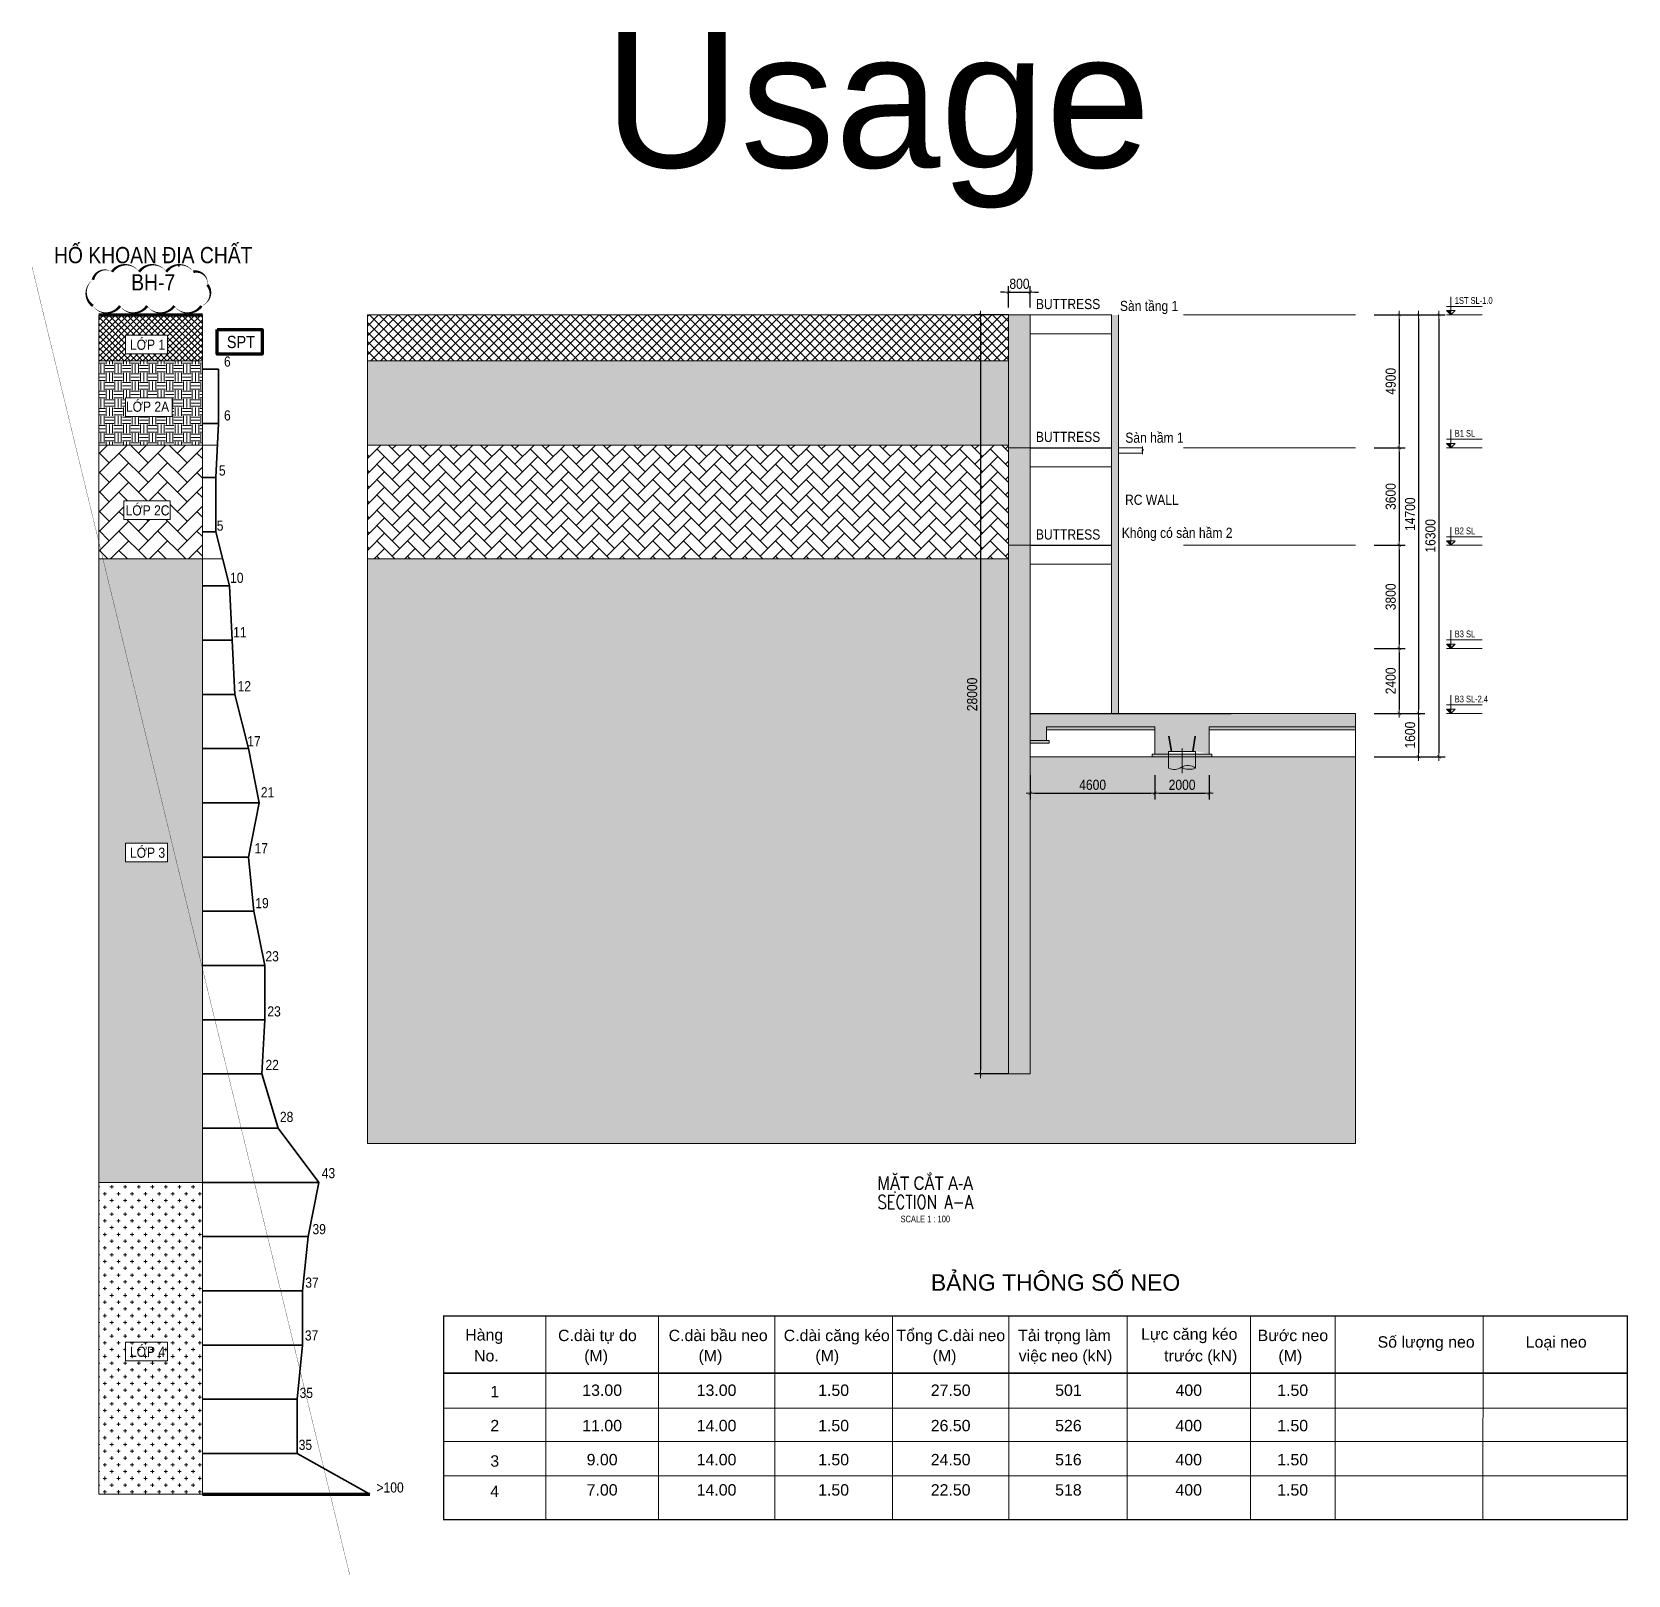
# Model space of a CAD drawing. Header units: millimetres. Extents: x -383953 to 676589, y -101685 to 196247.
# Drawn here: x -118695 to -59804, y 54135 to 111058 of the extents above; entities that cross this region are included whole.
import ezdxf
from ezdxf.enums import TextEntityAlignment as Align

# ---------------------------------------------------------------- set-up
doc = ezdxf.new("R2010")
doc.units = ezdxf.units.MM
doc.linetypes.add('CENTER2', pattern=[1.125, 0.75, -0.125, 0.125, -0.125])
doc.linetypes.add('HIDDEN', pattern=[9.525, 6.35, -3.175])
doc.layers.get('0').update_dxf_attribs({"lineweight": 20})
doc.layers.get('Defpoints').update_dxf_attribs({"color": 151, "lineweight": 9})
for name, color, linetype, lineweight in [('KC-TRUC', 5, 'CENTER2', 18), ('NDC_S_ANNO', 7, 'Continuous', 20), ('NDC_S_CONTINUOUS', 3, 'Continuous', 20), ('NDC_S_DIM', 1, 'Continuous', 15), ('NDC_S_ENG TEXT', 2, 'Continuous', 20), ('NDC_S_ENG TITLE', 3, 'Continuous', 20), ('NDC_S_FOUNDATION NAME', 7, 'Continuous', 20), ('NDC_S_HATCH MATERIAL', 8, 'Continuous', 13), ('NDC_S_LEVEL TEXT', 7, 'Continuous', 20), ('NDC_S_REBAR', 4, 'Continuous', 35), ('NDC_S_SLAB', 2, 'Continuous', 20), ('NDC_S_TEXT SYMBOL', 7, 'Continuous', 20), ('NDC_S_VN TEXT', 7, 'Continuous', 20), ('NDC_S_VN TITLE', 6, 'Continuous', 35)]:
    doc.layers.add(name, color=color, linetype=linetype, lineweight=lineweight)
doc.layers.add('X-SEC-2$0$A-CON', color=2, linetype='Continuous')
doc.layers.add('건축', color=8, linetype='Continuous')
doc.styles.add('ARIAL', font='arial.ttf', dxfattribs={"width": 0.8})
doc.styles.add('NDC_ANNO', font='', dxfattribs={"width": 0.8})
doc.styles.add('NDC_ARIAL', font='arial.ttf', dxfattribs={"width": 0.85})
doc.styles.add('NDC_EN TXT', font='romans.shx', dxfattribs={"width": 0.8})
doc.styles.add('NDC_VIE TXT', font='arial.ttf', dxfattribs={"width": 0.8})
doc.styles.get('NDC_ANNO').set_extended_font_data('Dotum')
doc.dimstyles.new('NDC_1-150', dxfattribs={"dimscale": 150, "dimtxt": 2.5, "dimasz": 1, "dimexe": 1.5, "dimexo": 0, "dimgap": 0.8, "dimtad": 1, "dimdec": 0, "dimdsep": 46, "dimtxsty": 'NDC_ARIAL', "dimblk": 'DIMMARK', "dimcen": 49999.938995, "dimdle": 1.5, "dimclrd": 1, "dimclre": 1, "dimclrt": 3, "dimadec": 0, "dimazin": 0, "dimtfac": 1, "dimtdec": 0, "dimtix": 1, "dimtmove": 2, "dimatfit": 3, "dimfxl": 1, "dimarcsym": 0})

msp = doc.modelspace()

# ---------------------------------------------------------------- texts
at = {"color": 4, "style": 'ARIAL'}
for s, height, p in [('Usage', 5000, (-97602, 106058.3)), ('BẢNG THÔNG SỐ NEO', 604.662, (-85527.2, 64624.8))]:
    msp.add_text(s, height=height, dxfattribs=at).set_placement(p)
at = {"color": 3, "style": 'ARIAL'}
for s, height, p in [('Hàng', 419.9, (-102708.7, 62787.7)), ('C.dài tự do', 419.904, (-99282.8, 62765.9)), ('C.dài bầu neo', 419.904, (-95202.3, 62765.9)), ('C.dài căng kéo', 419.904, (-90956.7, 62765.9)), ('Tổng C.dài neo', 419.904, (-86797.9, 62765.9)), ('Tải trọng làm', 419.904, (-82311.1, 62765.9)), ('Bước neo', 419.9, (-73473.4, 62765.9)), ('  No.', 419.9, (-102708.7, 62014.9)), ('  (M)', 419.9, (-98644, 62014.9)), ('  (M)', 419.9, (-94425.8, 62014.9)), ('  (M)', 419.9, (-90116.5, 62014.9)), ('  (M)', 419.9, (-85788.7, 62014.9)), (' việc neo (kN)', 419.904, (-82450.3, 62014.9)), (' trước (kN)', 419.904, (-77083.8, 62015)), ('  (M)', 419.9, (-73031.4, 62014.9)), ('Số lượng neo', 419.904, (-69045.7, 62523.9)), ('Loại neo', 419.9, (-63581.6, 62523.9))]:
    msp.add_text(s, height=height, dxfattribs=at).set_placement(p)
for s, height, p in [('Lực căng kéo', 419.904, (-75994.3, 63023.1)), ('1', 419.9, (-101618.6, 60904.4)), ('13.00', 419.9, (-97655.7, 60954.7)), ('13.00', 419.9, (-93434.5, 60954.7)), ('1.50', 419.9, (-89115.8, 60954.6)), ('27.50', 419.9, (-84797, 60954.6)), ('501', 419.9, (-80451.8, 60954.6)), ('400', 419.9, (-76013, 60954.6)), ('1.50', 419.9, (-72178.6, 60954.6)), ('2', 419.9, (-101618.6, 59648.7)), ('11.00', 419.9, (-97657.3, 59648.8)), ('14.00', 419.9, (-93436.1, 59648.8)), ('1.50', 419.9, (-89117.4, 59648.7)), ('26.50', 419.9, (-84798.7, 59648.7)), ('526', 419.9, (-80453.4, 59648.7)), ('400', 419.9, (-76014.6, 59648.7)), ('1.50', 419.9, (-72180.3, 59648.7)), ('3', 419.9, (-101620.2, 58342.8)), ('9.00', 419.9, (-97657.3, 58393.1)), ('14.00', 419.9, (-93436.1, 58393.1)), ('1.50', 419.9, (-89117.4, 58393)), ('24.50', 419.9, (-84798.6, 58393)), ('516', 419.9, (-80453.4, 58393)), ('400', 419.9, (-76014.6, 58393)), ('1.50', 419.9, (-72180.3, 58393)), ('4', 419.9, (-101620.2, 57226.9)), ('7.00', 419.9, (-97657.3, 57277.2)), ('14.00', 419.9, (-93436.1, 57277.2)), ('1.50', 419.9, (-89117.4, 57277.1)), ('22.50', 419.9, (-84798.6, 57277.1)), ('518', 419.9, (-80453.4, 57277.1)), ('400', 419.9, (-76014.6, 57277.1)), ('1.50', 419.9, (-72180.3, 57277.1))]:
    msp.add_text(s, height=height, dxfattribs=at).set_placement(p, align=Align.MIDDLE_CENTER)
at = {"layer": 'NDC_S_FOUNDATION NAME', "style": 'NDC_ARIAL', "width": 0.85}
msp.add_text('SPT', height=450, dxfattribs=at).set_placement((-110983.5, 99622.2), align=Align.MIDDLE)
at = {"layer": 'NDC_S_LEVEL TEXT', "style": 'NDC_ARIAL', "width": 0.85}
for s, p in [('6', (-111484.3, 98900.8)), ('6', (-111484.3, 96913.7)), ('5', (-111673.2, 94878.6)), ('5', (-111752.3, 92844.2)), ('10', (-111137, 90921.3)), ('11', (-111024.3, 88914.7)), ('12', (-110858.1, 86926.5)), ('17', (-110500.4, 84895.1)), ('21', (-110001.3, 83013.3)), ('17', (-110233.4, 80946.7)), ('19', (-110205.4, 78922.2)), ('23', (-109832.8, 76961.1)), ('23', (-109760.6, 74928.7)), ('22', (-109830.3, 72955.8)), ('28', (-109297.8, 71037.6)), ('43', (-107755.2, 68963.1)), ('39', (-108096.5, 66894.6)), ('37', (-108361.6, 64922.8)), ('37', (-108377.8, 62975.7)), ('35', (-108571.9, 60855.5)), ('35', (-108605.2, 58939.9)), ('>100', (-105479.5, 57366.2))]:
    msp.add_text(s, height=375, dxfattribs=at).set_placement(p, align=Align.MIDDLE)
at = {"layer": 'NDC_S_VN TEXT', "style": 'NDC_ARIAL', "width": 0.85}
for s, p in [('BUTTRESS', (-81653.4, 101021.2)), ('Sàn tầng 1', (-78553.4, 100951.2, 0)), ('BUTTRESS', (-81653.4, 96121.2, 0)), ('Sàn hầm 1', (-78353.4, 96091.2, 0)), ('RC WALL', (-78363.4, 93801.2)), ('BUTTRESS', (-81653.4, 92521.2)), ('Không có sàn hầm 2', (-78483.4, 92581.2, 0))]:
    msp.add_text(s, height=375, dxfattribs=at).set_placement(p, align=Align.MIDDLE_LEFT)
at = {"layer": 'NDC_S_VN TITLE', "style": 'NDC_ARIAL', "width": 0.85}
for s, height, p in [('HỐ KHOAN ĐỊA CHẤT', 600, (-114220.8, 102850.5)), ('BH-7', 600, (-114220.8, 101821.3)), ('LỚP 1', 375, (-114429.9, 99565.4)), ('LỚP 2A', 375, (-114429.9, 97280.2)), ('LỚP 2C', 375, (-114429.9, 93456)), ('LỚP 3', 375, (-114429.9, 80827.3)), ('LỚP 4', 375, (-114429.9, 62418.8))]:
    msp.add_text(s, height=height, dxfattribs=at).set_placement(p, align=Align.MIDDLE)

# ---------------------------------------------------------------- blocks, each defined once
blk = doc.blocks.new('DIMMARK')
at = {"layer": 'NDC_S_DIM', "color": 1}
blk.add_line((-1.5, 0), (1, 0), dxfattribs=at)
at = {"layer": 'NDC_S_DIM', "color": 2, "const_width": 0.1}
blk.add_lwpolyline([(-0.42, -0.42), (0.42, 0.42)], dxfattribs=at)
blk = doc.blocks.new('*D710')
at = {"layer": 'Defpoints', "color": 0, "transparency": 16777216}
for p in [(-69167, 95720), (-69167, 92120), (-68249, 92120, 0)]:
    blk.add_point(p, dxfattribs=at)
at = {"layer": 'NDC_S_CONTINUOUS', "color": 1, "lineweight": -2, "transparency": 16777216}
for p, q in [((-69167, 95720, 0), (-68024, 95720, 0)), ((-68249, 95570, 0), (-68249, 92270, 0)), ((-69167, 92120, 0), (-68024, 92120, 0))]:
    blk.add_line(p, q, dxfattribs=at)
at = {"layer": 'NDC_S_CONTINUOUS', "color": 1, "lineweight": -2, "transparency": 16777216, "xscale": 150, "yscale": 150, "zscale": 150}
for p, rotation in [((-68249, 95720, 0), 90), ((-68249, 92120, 0), 270)]:
    blk.add_blockref('DIMMARK', p, dxfattribs=dict(at, rotation=rotation))
at = {"layer": 'NDC_S_CONTINUOUS', "color": 3, "transparency": 16777216, "insert": (-68561, 93920, 0), "char_height": 375, "attachment_point": 5, "rotation": 90, "style": 'NDC_ARIAL'}
blk.add_mtext('3600', dxfattribs=at)
blk = doc.blocks.new('*D711')
at = {"layer": 'Defpoints', "color": 0, "transparency": 16777216}
for p in [(-69167, 92120), (-69167, 88320), (-68249, 88320, 0)]:
    blk.add_point(p, dxfattribs=at)
at = {"layer": 'NDC_S_CONTINUOUS', "color": 1, "lineweight": -2, "transparency": 16777216}
for p, q in [((-69167, 92120, 0), (-68024, 92120, 0)), ((-68249, 91970, 0), (-68249, 88470, 0)), ((-69167, 88320, 0), (-68024, 88320, 0))]:
    blk.add_line(p, q, dxfattribs=at)
at = {"layer": 'NDC_S_CONTINUOUS', "color": 1, "lineweight": -2, "transparency": 16777216, "xscale": 150, "yscale": 150, "zscale": 150}
for p, rotation in [((-68249, 92120, 0), 90), ((-68249, 88320, 0), 270)]:
    blk.add_blockref('DIMMARK', p, dxfattribs=dict(at, rotation=rotation))
at = {"layer": 'NDC_S_CONTINUOUS', "color": 3, "transparency": 16777216, "insert": (-68561, 90220, 0), "char_height": 375, "attachment_point": 5, "rotation": 90, "style": 'NDC_ARIAL'}
blk.add_mtext('3800', dxfattribs=at)
blk = doc.blocks.new('kata_block_CT')
at = {"layer": 'NDC_S_ANNO'}
blk.add_hatch(color=3, dxfattribs=at).paths.add_polyline_path([(0, 1.6), (-1.61, 1.6), (0, 0)])
at = {"layer": 'NDC_S_ANNO', "ltscale": 50}
h = blk.add_hatch(dxfattribs=at)
h.set_pattern_fill('ANSI31', color=256, scale=1.406, style=0)
h.paths.add_polyline_path([(0, 1.6), (0, 0), (1.61, 1.6)])
for p, q in [((11.56, 0), (-1.64, 0)), ((-1.59, 3.14), (11.47, 3.14))]:
    blk.add_line(p, q, dxfattribs=at)
for points in [[(0, 6.69), (0, 0)], [(0, 0), (-1.61, 1.6), (0, 1.6)], [(0, 0), (1.61, 1.6), (0, 1.6)]]:
    blk.add_lwpolyline(points, dxfattribs=at)
at = {"layer": 'NDC_S_ANNO', "color": 8, "ltscale": 50}
blk.add_lwpolyline([(0, 0), (-1.61, 1.6), (0, 1.6)], dxfattribs=at)
at = {"layer": 'NDC_S_TEXT SYMBOL', "color": 3, "style": 'NDC_ANNO', "width": 0.8}
blk.add_attdef('CT', (1.41, 4.07), '', height=2.5, dxfattribs=at)
blk = doc.blocks.new('Drawing name_symbol')
at = {"layer": 'NDC_S_ENG TITLE', "style": 'NDC_EN TXT', "width": 0.8}
blk.add_attdef('SECTDET1', text='', height=5, dxfattribs=at).set_placement((0, 1.01), align=Align.CENTER)
at = {"layer": 'NDC_S_TEXT SYMBOL', "lineweight": 25, "style": 'NDC_ANNO', "width": 0.8}
blk.add_attdef('SSCALE', text='', height=2.5, dxfattribs=at).set_placement((0, -4), align=Align.CENTER)
at = {"layer": 'NDC_S_VN TITLE', "style": 'NDC_VIE TXT', "width": 0.8}
blk.add_attdef('SECTDET2', text='', height=5, dxfattribs=at).set_placement((0, 7.97), align=Align.CENTER)
blk = doc.blocks.new('*D712')
at = {"layer": 'Defpoints', "color": 0, "transparency": 16777216}
for p in [(-69167, 100620), (-69167, 95720), (-68249, 95720)]:
    blk.add_point(p, dxfattribs=at)
at = {"layer": 'NDC_S_CONTINUOUS', "color": 1, "lineweight": -2, "transparency": 16777216}
for p, q in [((-69167, 100620), (-68024, 100620)), ((-68249, 100470), (-68249, 95870)), ((-69167, 95720), (-68024, 95720))]:
    blk.add_line(p, q, dxfattribs=at)
at = {"layer": 'NDC_S_CONTINUOUS', "color": 1, "lineweight": -2, "transparency": 16777216, "xscale": 150, "yscale": 150, "zscale": 150}
for p, rotation in [((-68249, 100620), 90), ((-68249, 95720), 270)]:
    blk.add_blockref('DIMMARK', p, dxfattribs=dict(at, rotation=rotation))
at = {"layer": 'NDC_S_CONTINUOUS', "color": 3, "transparency": 16777216, "insert": (-68561, 98170), "char_height": 375, "attachment_point": 5, "rotation": 90, "style": 'NDC_ARIAL'}
blk.add_mtext('4900', dxfattribs=at)
blk = doc.blocks.new('*D713')
at = {"layer": 'Defpoints', "color": 0, "transparency": 16777216}
for p in [(-69167, 100620), (-69167, 85920), (-67533, 85920)]:
    blk.add_point(p, dxfattribs=at)
at = {"layer": 'NDC_S_CONTINUOUS', "color": 1, "lineweight": -2, "transparency": 16777216}
for p, q in [((-69167, 100620), (-67308, 100620)), ((-67533, 100470), (-67533, 86070)), ((-69167, 85920), (-67308, 85920))]:
    blk.add_line(p, q, dxfattribs=at)
at = {"layer": 'NDC_S_CONTINUOUS', "color": 1, "lineweight": -2, "transparency": 16777216, "xscale": 150, "yscale": 150, "zscale": 150}
for p, rotation in [((-67533, 100620), 90), ((-67533, 85920), 270)]:
    blk.add_blockref('DIMMARK', p, dxfattribs=dict(at, rotation=rotation))
at = {"layer": 'NDC_S_CONTINUOUS', "color": 3, "transparency": 16777216, "insert": (-67845, 93270), "char_height": 375, "attachment_point": 5, "rotation": 90, "style": 'NDC_ARIAL'}
blk.add_mtext('14700', dxfattribs=at)
blk = doc.blocks.new('*D728')
at = {"layer": 'Defpoints', "color": 0, "transparency": 16777216}
for p in [(-82659, 100620), (-83692, 72620), (-82659, 72620)]:
    blk.add_point(p, dxfattribs=at)
at = {"layer": 'NDC_S_CONTINUOUS', "color": 1, "lineweight": -2, "transparency": 16777216}
for p, q in [((-82659, 100620), (-83917, 100620)), ((-83692, 100470), (-83692, 72770)), ((-82659, 72620), (-83917, 72620))]:
    blk.add_line(p, q, dxfattribs=at)
at = {"layer": 'NDC_S_CONTINUOUS', "color": 1, "lineweight": -2, "transparency": 16777216, "xscale": 150, "yscale": 150, "zscale": 150}
for p, rotation in [((-83692, 100620), 90), ((-83692, 72620), 270)]:
    blk.add_blockref('DIMMARK', p, dxfattribs=dict(at, rotation=rotation))
at = {"layer": 'NDC_S_CONTINUOUS', "color": 3, "transparency": 16777216, "insert": (-84004, 86620), "char_height": 375, "attachment_point": 5, "rotation": 90, "style": 'NDC_ARIAL'}
blk.add_mtext('28000', dxfattribs=at)
blk = doc.blocks.new('*D714')
at = {"layer": 'Defpoints', "color": 0, "transparency": 16777216}
for p in [(-81859, 101454), (-82659, 100888), (-81859, 100888)]:
    blk.add_point(p, dxfattribs=at)
at = {"layer": 'NDC_S_CONTINUOUS', "color": 1, "lineweight": -2, "transparency": 16777216}
for p, q in [((-82809, 101454), (-82959, 101454)), ((-82659, 100888), (-82659, 101679)), ((-82659, 101454), (-81859, 101454)), ((-81859, 100888), (-81859, 101679)), ((-81709, 101454), (-81559, 101454))]:
    blk.add_line(p, q, dxfattribs=at)
at = {"layer": 'NDC_S_CONTINUOUS', "color": 1, "lineweight": -2, "transparency": 16777216, "xscale": 150, "yscale": 150, "zscale": 150}
blk.add_blockref('DIMMARK', (-82659, 101454), dxfattribs=at)
at = {"layer": 'NDC_S_CONTINUOUS', "color": 1, "lineweight": -2, "transparency": 16777216, "xscale": 150, "yscale": 150, "zscale": 150, "rotation": 180}
blk.add_blockref('DIMMARK', (-81859, 101454), dxfattribs=at)
at = {"layer": 'NDC_S_CONTINUOUS', "color": 3, "transparency": 16777216, "insert": (-82259, 101765), "char_height": 375, "attachment_point": 5, "style": 'NDC_ARIAL'}
blk.add_mtext('800', dxfattribs=at)
blk = doc.blocks.new('*D729')
at = {"layer": 'Defpoints', "color": 0, "transparency": 16777216}
for p in [(-81859, 83640), (-77259, 83640), (-77259, 82973)]:
    blk.add_point(p, dxfattribs=at)
at = {"layer": 'NDC_S_CONTINUOUS', "color": 1, "lineweight": -2, "transparency": 16777216}
for p, q in [((-81859, 83640), (-81859, 82748)), ((-77259, 83640), (-77259, 82748)), ((-81709, 82973), (-77409, 82973))]:
    blk.add_line(p, q, dxfattribs=at)
at = {"layer": 'NDC_S_CONTINUOUS', "color": 1, "lineweight": -2, "transparency": 16777216, "xscale": 150, "yscale": 150, "zscale": 150, "rotation": 180}
blk.add_blockref('DIMMARK', (-81859, 82973), dxfattribs=at)
at = {"layer": 'NDC_S_CONTINUOUS', "color": 1, "lineweight": -2, "transparency": 16777216, "xscale": 150, "yscale": 150, "zscale": 150}
blk.add_blockref('DIMMARK', (-77259, 82973), dxfattribs=at)
at = {"layer": 'NDC_S_CONTINUOUS', "color": 3, "transparency": 16777216, "insert": (-79559, 83284), "char_height": 375, "attachment_point": 5, "style": 'NDC_ARIAL'}
blk.add_mtext('4600', dxfattribs=at)
blk = doc.blocks.new('*D730')
at = {"layer": 'Defpoints', "color": 0, "transparency": 16777216}
for p in [(-77259, 83640), (-75259, 83640), (-75259, 82973)]:
    blk.add_point(p, dxfattribs=at)
at = {"layer": 'NDC_S_CONTINUOUS', "color": 1, "lineweight": -2, "transparency": 16777216}
for p, q in [((-77259, 83640), (-77259, 82748)), ((-75259, 83640), (-75259, 82748)), ((-77109, 82973), (-75409, 82973))]:
    blk.add_line(p, q, dxfattribs=at)
at = {"layer": 'NDC_S_CONTINUOUS', "color": 1, "lineweight": -2, "transparency": 16777216, "xscale": 150, "yscale": 150, "zscale": 150, "rotation": 180}
blk.add_blockref('DIMMARK', (-77259, 82973), dxfattribs=at)
at = {"layer": 'NDC_S_CONTINUOUS', "color": 1, "lineweight": -2, "transparency": 16777216, "xscale": 150, "yscale": 150, "zscale": 150}
blk.add_blockref('DIMMARK', (-75259, 82973), dxfattribs=at)
at = {"layer": 'NDC_S_CONTINUOUS', "color": 3, "transparency": 16777216, "insert": (-76259, 83284), "char_height": 375, "attachment_point": 5, "style": 'NDC_ARIAL'}
blk.add_mtext('2000', dxfattribs=at)
blk = doc.blocks.new('*D715')
at = {"layer": 'Defpoints', "color": 0, "transparency": 16777216}
for p in [(-69167, 100620), (-69167, 84320), (-66783, 84320)]:
    blk.add_point(p, dxfattribs=at)
at = {"layer": 'NDC_S_CONTINUOUS', "color": 1, "lineweight": -2, "transparency": 16777216}
for p, q in [((-69167, 100620), (-66558, 100620)), ((-66783, 100470), (-66783, 84470)), ((-69167, 84320), (-66558, 84320))]:
    blk.add_line(p, q, dxfattribs=at)
at = {"layer": 'NDC_S_CONTINUOUS', "color": 1, "lineweight": -2, "transparency": 16777216, "xscale": 150, "yscale": 150, "zscale": 150}
for p, rotation in [((-66783, 100620), 90), ((-66783, 84320), 270)]:
    blk.add_blockref('DIMMARK', p, dxfattribs=dict(at, rotation=rotation))
at = {"layer": 'NDC_S_CONTINUOUS', "color": 3, "transparency": 16777216, "insert": (-67095, 92470), "char_height": 375, "attachment_point": 5, "rotation": 90, "style": 'NDC_ARIAL'}
blk.add_mtext('16300', dxfattribs=at)
blk = doc.blocks.new('*U321')
at = {"layer": 'KC-TRUC', "ltscale": 0.05}
blk.add_line((0, 264), (0, -1027), dxfattribs=at)
at = {"layer": 'NDC_S_HATCH MATERIAL'}
blk.add_lwpolyline([(700, -766), (700, 99), (-700, 99), (-700, -766)], dxfattribs=at)
for centre, major_axis, start_param, end_param in [((-405, -131), (-495, 495), 1.921341, 2.912184), ((303, -1269), (-454, 454), -1.452433, -0.227584), ((376, 67), (632, 632), 3.446929, 4.297833)]:
    blk.add_ellipse(centre, major_axis=major_axis, ratio=1, start_param=start_param, end_param=end_param, dxfattribs=at)
at = {"layer": 'NDC_S_REBAR', "linetype": 'HIDDEN', "ltscale": 200}
for p, q in [((-682, 889), (-550, 100)), ((550, 100), (682, 889))]:
    blk.add_line(p, q, dxfattribs=at)
blk = doc.blocks.new('*D716')
at = {"layer": 'Defpoints', "color": 0, "transparency": 16777216}
for p in [(-69167, 88320), (-69167, 85920), (-68249, 85920)]:
    blk.add_point(p, dxfattribs=at)
at = {"layer": 'NDC_S_CONTINUOUS', "color": 1, "lineweight": -2, "transparency": 16777216}
for p, q in [((-69167, 88320), (-68024, 88320)), ((-68249, 88170), (-68249, 86070)), ((-69167, 85920), (-68024, 85920))]:
    blk.add_line(p, q, dxfattribs=at)
at = {"layer": 'NDC_S_CONTINUOUS', "color": 1, "lineweight": -2, "transparency": 16777216, "xscale": 150, "yscale": 150, "zscale": 150}
for p, rotation in [((-68249, 88320), 90), ((-68249, 85920), 270)]:
    blk.add_blockref('DIMMARK', p, dxfattribs=dict(at, rotation=rotation))
at = {"layer": 'NDC_S_CONTINUOUS', "color": 3, "transparency": 16777216, "insert": (-68561, 87120), "char_height": 375, "attachment_point": 5, "rotation": 90, "style": 'NDC_ARIAL'}
blk.add_mtext('2400', dxfattribs=at)
blk = doc.blocks.new('*D717')
at = {"layer": 'Defpoints', "color": 0, "transparency": 16777216}
for p in [(-68452, 85920), (-68452, 84320), (-67533, 84320)]:
    blk.add_point(p, dxfattribs=at)
at = {"layer": 'NDC_S_CONTINUOUS', "color": 1, "lineweight": -2, "transparency": 16777216}
for p, q in [((-68452, 85920), (-67308, 85920)), ((-67533, 85770), (-67533, 84470)), ((-68452, 84320), (-67308, 84320))]:
    blk.add_line(p, q, dxfattribs=at)
at = {"layer": 'NDC_S_CONTINUOUS', "color": 1, "lineweight": -2, "transparency": 16777216, "xscale": 150, "yscale": 150, "zscale": 150}
for p, rotation in [((-67533, 85920), 90), ((-67533, 84320), 270)]:
    blk.add_blockref('DIMMARK', p, dxfattribs=dict(at, rotation=rotation))
at = {"layer": 'NDC_S_CONTINUOUS', "color": 3, "transparency": 16777216, "insert": (-67845, 85120), "char_height": 375, "attachment_point": 5, "rotation": 90, "style": 'NDC_ARIAL'}
blk.add_mtext('1600', dxfattribs=at)

# ---------------------------------------------------------------- dimensions: what is measured, and where the dimension line sits
at = {"layer": 'NDC_S_CONTINUOUS', "color": 1}
for base, p1, p2, picture, middle in [((-81859.5, 101453.8), (-82659.5, 100887.8), (-81859.5, 100887.8), '*D714', (-82259.5, 101765.2)), ((-77259.5, 82972.8), (-81859.5, 83640), (-77259.5, 83640), '*D729', (-79559.5, 83284.2)), ((-75259.5, 82972.8), (-77259.5, 83640), (-75259.5, 83640), '*D730', (-76259.5, 83284.2))]:
    dim = msp.add_linear_dim(base=base, p1=p1, p2=p2, dimstyle='NDC_1-150', dxfattribs=at)
    dim.commit()
    dim.dimension.update_dxf_attribs({"geometry": picture, "text_midpoint": middle})
for base, p1, p2, angle, picture, middle in [((-83692.1, 72619.9), (-82659.5, 100619.9), (-82659.5, 72619.9), 90, '*D728', (-84003.6, 86619.9)), ((-68249.3, 95719.9), (-69167.5, 100619.9), (-69167.5, 95719.9), 90, '*D712', (-68560.7, 98169.9)), ((-67533.3, 85919.9), (-69167.5, 100619.9), (-69167.5, 85919.9), 90, '*D713', (-67844.8, 93269.9)), ((-66783.3, 84319.9), (-69167.5, 100619.9), (-69167.5, 84319.9), 90, '*D715', (-67094.9, 92469.9)), ((-68249.3, 92119.9, 0), (-69167.5, 95719.9), (-69167.5, 92119.9), 270, '*D710', (-68560.9, 93919.9, 0)), ((-68249.3, 88319.9, 0), (-69167.5, 92119.9), (-69167.5, 88319.9), 270, '*D711', (-68560.9, 90219.9, 0)), ((-68249.3, 85919.9), (-69167.5, 88319.9), (-69167.5, 85919.9), 90, '*D716', (-68560.7, 87119.9)), ((-67533.3, 84319.9), (-68451.5, 85919.9), (-68451.5, 84319.9), 90, '*D717', (-67844.8, 85119.9))]:
    dim = msp.add_linear_dim(base=base, p1=p1, p2=p2, angle=angle, dimstyle='NDC_1-150', dxfattribs=at)
    dim.commit()
    dim.dimension.update_dxf_attribs({"geometry": picture, "text_midpoint": middle})

# ---------------------------------------------------------------- hatches: boundary and pattern name
at = {"layer": 'NDC_S_HATCH MATERIAL'}
h = msp.add_hatch(dxfattribs=at)
h.set_pattern_fill('ANSI37', color=256, scale=50)
h.set_pattern_definition([(45, (54781.13, 367084.44), (-112.2532, 112.2532), []), (135, (54781.13, 367084.44), (-112.2532, -112.2532), [])])
h.paths.add_polyline_path([(-116230, 100619.9), (-116230, 98919.9), (-112406.3, 98919.9), (-112406.3, 100619.9)])
h.paths.add_polyline_path([(-115244.6, 99873.5), (-113687.8, 99873.5), (-113687.8, 99180.7), (-115244.6, 99180.7)], flags=16)
h.paths.add_polyline_path([(-115197.9, 99208.4), (-113662, 99208.4), (-113662, 99922.5), (-115197.9, 99922.5)], flags=24)
h = msp.add_hatch(dxfattribs=at)
h.set_pattern_fill('ANSI37', color=256, scale=2000)
h.set_pattern_definition([(45, (-51093.7, -832046.42), (-176.776695, 176.776695), []), (135, (-51093.7, -832046.42), (-176.776695, -176.776695), [])])
h.paths.add_polyline_path([(-82659.5, 100619.9), (-106316.2, 100619.9), (-106316.2, 98919.9), (-82659.5, 98919.9)])
h = msp.add_hatch(dxfattribs=at)
h.set_pattern_fill('BT-01', color=256, scale=50, pattern_type=2)
h.set_pattern_definition([(50, (-51093.7, -830946.42), (358.63009, -31.37607), [37.5, -412.5]), (355, (-51093.7, -830946.4), (-69.37567, 376.09607), [30, -330]), (100.4514, (-51063.83, -830949.03), (289.25469, 344.71977), [31.8701, -350.57106]), (46.1842, (-51093.7, -830846.4), (533.62052, -82.7595), [56.25, -618.75]), (96.6356, (-51049.24, -830853.3), (467.33135, 487.05894), [47.80514, -525.8565]), (351.1842, (-51093.7, -830846.4), (467.33097, 487.0593), [45, -495]), (21, (-51043.7, -830871.42), (298.45353, -201.309445), [37.5, -412.5]), (326, (-51043.7, -830871.4), (121.65767, 362.57502), [30, -330]), (71.4514, (-51018.84, -830888.2), (420.11131, 161.26525), [31.8701, -350.57106]), (37.5, (-51093.71, -830946.42), (6.079928, 166.446927), [0, -326, 0, -335, 0, -331.25]), (7.5, (-51093.71, -830946.42), (131.53477, 197.205856), [0, -191, 0, -318.5, 0, -126.25]), (327.5, (-51205.21, -830946.42), (266.911218, -11.277436), [0, -125, 0, -390, 0, -517.5]), (317.5, (-51255.2, -830946.42), (291.593085, 50.05249), [0, -162.5, 0, -259, 0, -367.5]), (45, (-51093.71, -830946.42), (-150.26019, 150.26019), []), (45, (-51093.71, -830885.17), (-150.26019, 150.26019), [])])
h.paths.add_polyline_path([(-82659.5, 72619.9), (-81859.5, 72619.9), (-81859.5, 100619.9), (-82659.5, 100619.9)])
h = msp.add_hatch(dxfattribs=at)
h.set_pattern_fill('BT-01', color=256, scale=50, pattern_type=2)
h.set_pattern_definition([(50, (-547373.37, 17961.2), (358.6301, -31.37607), [37.5, -412.5]), (355, (-547373.37, 17961.2), (-69.37567, 376.09607), [30, -330]), (100.4514, (-547343.5, 17958.6), (289.2547, 344.71977), [31.8701, -350.57106]), (46.1842, (-547373.37, 18061.2), (533.62052, -82.7595), [56.25, -618.75]), (96.6356, (-547328.9, 18054.3), (467.33135, 487.05894), [47.80514, -525.8565]), (351.1842, (-547373.4, 18061.2), (467.331, 487.0593), [45, -495]), (21, (-547323.37, 18036.2), (298.45353, -201.30945), [37.5, -412.5]), (326, (-547323.37, 18036.2), (121.65767, 362.57502), [30, -330]), (71.4514, (-547298.5, 18019.43), (420.11131, 161.26525), [31.8701, -350.57106]), (37.5, (-547373.37, 17961.21), (6.079928, 166.446927), [0, -326, 0, -335, 0, -331.25]), (7.5, (-547373.37, 17961.21), (131.53477, 197.205856), [0, -191, 0, -318.5, 0, -126.25]), (327.5, (-547484.87, 17961.21), (266.911218, -11.277436), [0, -125, 0, -390, 0, -517.5]), (317.5, (-547534.87, 17961.2), (291.59308, 50.05249), [0, -162.5, 0, -259, 0, -367.5]), (45, (-547373.37, 17961.2), (-150.26019, 150.26019), []), (45, (-547373.37, 18022.46), (-150.26019, 150.26019), [])])
h.paths.add_polyline_path([(-78609.5, 92119.9), (-78859.5, 92119.9), (-78859.5, 85919.9), (-78609.5, 85919.9)])
h.paths.add_polyline_path([(-78609.5, 95719.9), (-78859.5, 95719.9), (-78859.5, 92119.9), (-78609.5, 92119.9)])
h.paths.add_polyline_path([(-78609.5, 100619.9), (-78859.5, 100619.9), (-78859.5, 95719.9), (-78609.5, 95719.9)])
h = msp.add_hatch(dxfattribs=at)
h.set_pattern_fill('EARTH', color=256, scale=50, angle=90)
h.set_pattern_definition([(90, (54781.13, 367084.44), (-317.5, 317.5), [317.5, -317.5]), (90, (54662.06, 367084.44), (-317.5, 317.5), [317.5, -317.5]), (90, (54543, 367084.44), (-317.5, 317.5), [317.5, -317.5]), (180, (54503.3, 367124.13), (-317.5, -317.5), [317.5, -317.5]), (180, (54503.3, 367243.2), (-317.5, -317.5), [317.5, -317.5]), (180, (54503.3, 367362.25), (-317.5, -317.5), [317.5, -317.5])])
h.paths.add_polyline_path([(-116230, 98919.9), (-116229.9, 95819.9), (-112406.3, 95819.9), (-112406.3, 98919.9)])
h.paths.add_polyline_path([(-113519.1, 97561.5), (-113519.1, 96868.8), (-115244.6, 96868.8), (-115244.6, 97561.5)], flags=16)
h.paths.add_polyline_path([(-115346.7, 96923.2), (-113513.2, 96923.2), (-113513.2, 97637.2), (-115346.7, 97637.2)], flags=24)
h = msp.add_hatch(dxfattribs=at)
h.set_pattern_fill('EARTH', color=256, scale=1500, angle=90)
h.set_pattern_definition([(90, (-51093.7, -832046.4), (-375, 375), [375, -375]), (90, (-51234.34, -832046.4), (-375, 375), [375, -375]), (90, (-51374.96, -832046.4), (-375, 375), [375, -375]), (180, (-51421.84, -831999.54), (-375, -375), [375, -375]), (180, (-51421.84, -831858.9), (-375, -375), [375, -375]), (180, (-51421.84, -831718.3), (-375, -375), [375, -375])])
h.paths.add_polyline_path([(-82659.5, 98919.9), (-106316.2, 98919.9), (-106316.2, 95819.9), (-82659.5, 95819.9)])
h = msp.add_hatch(dxfattribs=at)
h.set_pattern_fill('AR-HBONE', color=256, scale=5)
h.set_pattern_definition([(45, (54781.13, 367084.44), (0, 718.4205), [1524, -508]), (135, (55140.34, 367443.65), (7e-14, 718.4205), [1524, -508])])
h.paths.add_polyline_path([(-116229.9, 95819.9), (-116229.9, 91619.9), (-112406.3, 91619.9), (-112406.3, 95819.9)])
h.paths.add_polyline_path([(-113590.6, 93764.1), (-113590.6, 93071.3), (-115310, 93071.3), (-115310, 93764.1)], flags=16)
h.paths.add_polyline_path([(-115358.6, 93099), (-113501.2, 93099), (-113501.2, 93813), (-115358.6, 93813)], flags=24)
h = msp.add_hatch(dxfattribs=at)
h.set_pattern_fill('AR-HBONE', color=256, scale=100)
h.set_pattern_definition([(45, (-51093.7, -832046.4), (0, 565.68542), [1200, -400]), (135, (-50810.87, -831763.57), (4e-14, 565.68542), [1200, -400])])
h.paths.add_polyline_path([(-82659.5, 95819.9), (-106316.2, 95819.9), (-106316.2, 91619.9), (-82659.5, 91619.9)])
h = msp.add_hatch(dxfattribs=at)
h.set_pattern_fill('AR-SAND', color=256, scale=100)
h.set_pattern_definition([(37.5, (478935.35, -515297.27), (-6.299336, 192.682377), [0, -152, 0, -170, 0, -162.5]), (7.5, (478935.35, -515297.27), (176.97767, 282.21461), [0, -82, 0, -137, 0, -52.5]), (327.5, (478812.35, -515297.27), (311.414186, 0.565905), [0, -50, 0, -180, 0, -235]), (317.5, (478812.35, -515297.27), (300.61266, 87.76756), [0, -25, 0, -118, 0, -135])])
h.paths.add_polyline_path([(-112406.3, 91619.9), (-116230, 91619.9), (-116230, 68619.9), (-112406.3, 68619.9)])
h.paths.add_polyline_path([(-113687.8, 81135.3), (-113687.8, 80442.6), (-115244.6, 80442.6), (-115244.6, 81135.3)], flags=16)
h = msp.add_hatch(dxfattribs=at)
h.set_pattern_fill('AR-SAND', color=256, scale=15)
h.set_pattern_definition([(37.5, (-108528.2, 359293.1), (-24.0005, 734.1199), [0, -579.12, 0, -647.7, 0, -619.125]), (7.5, (-108528.2, 359293.1), (674.285, 1075.2377), [0, -312.42, 0, -521.97, 0, -200.025]), (327.5, (-108996.8, 359293.1), (1186.4886, 2.1558), [0, -190.5, 0, -685.8, 0, -895.35]), (317.5, (-108996.8, 359293.1), (1145.3347, 334.394), [0, -95.25, 0, -449.58, 0, -514.35])])
h.paths.add_polyline_path([(-82659.5, 91619.9), (-106316.2, 91619.9), (-106316.2, 70049), (-69859.5, 70049), (-69859.5, 84319.9), (-81859.5, 84319.9), (-81859.5, 72619.9), (-82659.5, 72619.9)])
h.paths.add_polyline_path([(-76844.4, 82894.4), (-75666.3, 82894.4), (-75666.3, 83667.2), (-76844.4, 83667.2)], flags=24)
h.paths.add_polyline_path([(-83613.8, 85911.2), (-83613.8, 87336.9), (-84386.5, 87336.9), (-84386.5, 85911.2)], flags=24)
h.paths.add_polyline_path([(-80140.7, 82894.4), (-78962.6, 82894.4), (-78962.6, 83667.2), (-80140.7, 83667.2)], flags=24)
h = msp.add_hatch(dxfattribs=at)
h.set_pattern_fill('BT-01', color=256, scale=50, pattern_type=2)
h.set_pattern_definition([(50, (-108399.6, 359293), (358.6301, -31.37607), [37.5, -412.5]), (355, (-108399.6, 359293), (-69.37567, 376.09607), [30, -330]), (100.4514, (-108369.7, 359290.4), (289.2547, 344.71977), [31.8701, -350.57106]), (46.1842, (-108399.6, 359393), (533.6205, -82.7595), [56.25, -618.75]), (96.6356, (-108355.1, 359386.1), (467.3314, 487.0589), [47.8051, -525.8565]), (351.1842, (-108399.6, 359393), (467.331, 487.0593), [45, -495]), (21, (-108349.6, 359368), (298.45353, -201.30945), [37.5, -412.5]), (326, (-108349.6, 359368), (121.65767, 362.575), [30, -330]), (71.4514, (-108324.7, 359351.24), (420.1113, 161.26525), [31.8701, -350.57106]), (37.5, (-108399.59, 359293.01), (6.07993, 166.446927), [0, -326, 0, -335, 0, -331.25]), (7.5, (-108399.59, 359293.01), (131.53477, 197.20586), [0, -191, 0, -318.5, 0, -126.25]), (327.5, (-108511.09, 359293.01), (266.91122, -11.277436), [0, -125, 0, -390, 0, -517.5]), (317.5, (-108561.09, 359293.01), (291.59308, 50.0525), [0, -162.5, 0, -259, 0, -367.5]), (45, (-108399.59, 359293.01), (-150.26019, 150.26019), []), (45, (-108399.59, 359354.26), (-150.26019, 150.26019), [])])
h.paths.add_polyline_path([(-75759.5, 84519.9), (-75259.5, 84436.6), (-75259.5, 85419.9), (-69859.5, 85419.9), (-69859.5, 85919.9), (-81859.5, 85919.9), (-81859.5, 84919.9), (-81259.5, 84919.9), (-81259.5, 85419.9), (-77259.5, 85419.9), (-77259.5, 84419.9), (-76759.5, 84419.9), (-76759.5, 84519.9)])
h = msp.add_hatch(dxfattribs=at)
h.set_pattern_fill('AR-SAND', color=256, scale=0.5)
h.set_pattern_definition([(37.5, (-108399.586, 359293.014), (-0.8000156, 24.4706619), [0, -19.304, 0, -21.59, 0, -20.6375]), (7.5, (-108399.586, 359293.014), (22.476164, 35.841255), [0, -10.414, 0, -17.399, 0, -6.6675]), (327.5, (-108415.207, 359293.014), (39.5496185, 0.0718592), [0, -6.35, 0, -22.86, 0, -29.845]), (317.5, (-108415.207, 359293.014), (38.1778226, 11.146466), [0, -3.175, 0, -14.986, 0, -17.145])])
h.paths.add_polyline_path([(-81159.5, 84919.9), (-81259.5, 84919.9), (-81859.5, 84919.9), (-81859.5, 84819.9), (-81159.5, 84819.9)])
h.paths.add_polyline_path([(-77259.5, 85419.9), (-81259.5, 85419.9), (-81259.5, 85319.9), (-77259.5, 85319.9)])
h.paths.add_polyline_path([(-75159.5, 84419.9), (-77259.5, 84419.9), (-77359.5, 84419.9), (-77359.5, 84319.9), (-75159.5, 84319.9)])
h.paths.add_polyline_path([(-69859.5, 85419.9), (-75259.5, 85419.9), (-75259.5, 85319.9), (-69859.5, 85319.9)])
h = msp.add_hatch(dxfattribs=at)
h.set_pattern_fill('CROSS', color=256, scale=1000)
h.set_pattern_definition([(0, (478935.35, -515297.27), (250, 250), [125, -375]), (90, (478997.85, -515359.77), (-250, 250), [125, -375])])
h.paths.add_polyline_path([(-112406.3, 68619.9), (-116230, 68619.9), (-116230, 57119.9), (-112406.3, 57119.9)])
h.paths.add_polyline_path([(-113687.8, 62726.9), (-113687.8, 62034.1), (-115244.6, 62034.1), (-115244.6, 62726.9)], flags=16)
h.paths.add_polyline_path([(-115197.9, 62061.8), (-113662, 62061.8), (-113662, 62775.9), (-115197.9, 62775.9)], flags=16)

# ---------------------------------------------------------------- linework, layer by layer
at = {"color": 3}
for p, q in [((-99729, 63694.6), (-99729, 61595)), ((-95582.3, 63694.6), (-95582.3, 61595)), ((-91286.7, 63694.6), (-91286.7, 61595)), ((-86944.8, 63694.6), (-86944.8, 61595)), ((-82649.2, 63694.6), (-82649.2, 61595)), ((-78285.7, 63694.6), (-78285.7, 61595)), ((-73740.3, 63694.6), (-73740.3, 61595)), ((-70617, 63694.6), (-70617, 61595)), ((-65152.9, 63694.6), (-65157.7, 56175.4)), ((-103508.2, 61595), (-59832, 61595)), ((-103508.2, 61569.9), (-59833.6, 61569.9)), ((-99729, 60314.2), (-99729, 61595)), ((-99729, 56175.4), (-99729, 61595)), ((-95582.3, 60314.2), (-95582.3, 61595)), ((-95582.3, 56175.4), (-95582.3, 61595)), ((-91286.7, 60314.2), (-91286.7, 61595)), ((-91286.7, 56175.4), (-91286.7, 61595)), ((-86944.8, 60314.2), (-86944.8, 61595)), ((-86944.8, 56175.4), (-86944.8, 61595)), ((-82649.2, 60314.2), (-82649.2, 61595)), ((-82649.2, 56175.4), (-82649.2, 61595)), ((-78285.7, 60314.2), (-78285.7, 61595)), ((-78285.7, 56175.4), (-78285.7, 61595)), ((-73740.3, 60314.2), (-73740.3, 61595)), ((-73740.2, 56175.4), (-73740.3, 61595)), ((-70617, 60314.2), (-70617, 61595)), ((-70617, 56175.4), (-70617, 61595)), ((-103508.2, 60289.1), (-59833.6, 60289.1)), ((-103509.8, 59061.3), (-59835.2, 59061.3)), ((-103508.2, 56175.4), (-59833.6, 56175.4))]:
    msp.add_line(p, q, dxfattribs=at)
at = {"color": 4, "const_width": 50.4}
msp.add_lwpolyline([(-103508.2, 63694.6), (-59829.4, 63694.6), (-59829.4, 56175.4), (-103508.2, 56175.4)], close=True, dxfattribs=at)
at = {"layer": 'NDC_S_CONTINUOUS'}
for p, q in [((-116229.4, 57420), (-116230, 100620)), ((-116230, 57119.9), (-116230, 100620)), ((-116230, 57120), (-116230, 100620)), ((-112406.3, 57119.9), (-112406.3, 100619.9)), ((-82659.5, 100619.9), (-106316.2, 100619.9)), ((-106316.2, 100619.9), (-106316.2, 70049)), ((-112406.3, 98919.9), (-116230, 98919.9)), ((-106316.2, 98919.9), (-82659.5, 98919.9)), ((-112406.3, 95819.9), (-116230, 95819.9)), ((-112406.3, 95819.9), (-116230, 95819.9)), ((-106316.2, 95819.9), (-82659.5, 95819.9)), ((-112406.3, 91619.9), (-116230, 91619.9)), ((-112406.3, 91619.9), (-116230, 91619.9)), ((-106316.2, 91619.9), (-82659.5, 91619.9)), ((-69859.5, 85919.9), (-69859.5, 70049)), ((-106316.2, 70049), (-69859.5, 70049)), ((-112406.3, 68619.9), (-116230, 68619.9)), ((-112406.3, 57119.9), (-116230, 57119.9))]:
    msp.add_line(p, q, dxfattribs=at)
at = {"layer": 'NDC_S_CONTINUOUS', "lineweight": 100}
for p, q in [((-116230, 100620), (-112406.3, 100619.9)), ((-112406.3, 57119.9), (-106231.4, 57119.9))]:
    msp.add_line(p, q, dxfattribs=at)
at = {"layer": 'NDC_S_CONTINUOUS', "ltscale": 100}
msp.add_line((-103508.6, 57794.4), (-59829.4, 57794.4), dxfattribs=at)
at = {"layer": 'NDC_S_CONTINUOUS', "lineweight": 100}
msp.add_lwpolyline([(-111865.3, 100084.3), (-110194.9, 100084.3), (-110194.9, 99172.3), (-111865.3, 99172.3)], close=True, dxfattribs=at)
at = {"layer": 'NDC_S_CONTINUOUS', "color": 1}
msp.add_lwpolyline([(-77715.2, 95479.9), (-77715.2, 95599.9), (-77755.2, 95599.9), (-77675.2, 95639.9), (-77715.2, 95639.9), (-77715.2, 95759.9)], dxfattribs=at)
at = {"layer": 'NDC_S_DIM'}
msp.add_lwpolyline([(-116443.4, 100951.2, 0, 100, 0.5205671), (-115443.4, 100951.2, 0, 100, 0.5205671), (-114443.4, 100951.2, 0, 100, 0.5205671), (-113443.4, 100951.2, 0, 100, 0.5205671), (-112443.4, 100951.2, 0, 100, 0.5205671), (-112220.8, 101728.6, 0, 100, 0.5205671), (-112738.9, 102210.5, 0, 100, 0.5205671), (-113738.9, 102210.5, 0, 100, 0.5205671), (-114738.9, 102210.5, 0, 100, 0.5205671), (-115738.9, 102210.5, 0, 100, 0.5205671), (-116443.4, 101915, 0, 100, 0.5205671)], format="xyseb", close=True, dxfattribs=at)
at = {"layer": 'NDC_S_DIM', "ltscale": 100, "const_width": 10}
msp.add_lwpolyline([(-118690, 102390), (-106970, 54140)], dxfattribs=at)
at = {"layer": 'NDC_S_DIM'}
for points in [[(-115244.6, 99873.5), (-113687.8, 99873.5), (-113687.8, 99180.7), (-115244.6, 99180.7)], [(-115244.6, 97561.5), (-113519.1, 97561.5), (-113519.1, 96868.8), (-115244.6, 96868.8)], [(-115310, 93764.1), (-113590.6, 93764.1), (-113590.6, 93071.3), (-115310, 93071.3)], [(-115244.6, 81135.3), (-113687.8, 81135.3), (-113687.8, 80442.6), (-115244.6, 80442.6)], [(-115244.6, 62726.9), (-113687.8, 62726.9), (-113687.8, 62034.1), (-115244.6, 62034.1)]]:
    msp.add_lwpolyline(points, close=True, dxfattribs=at)
at = {"layer": 'NDC_S_ENG TEXT', "color": 1}
for p, q in [((-112406.3, 95819.9), (-111846.3, 95819.9)), ((-112406.3, 91619.9), (-111656.3, 91619.9))]:
    msp.add_line(p, q, dxfattribs=at)
at = {"layer": 'NDC_S_HATCH MATERIAL', "linetype": 'HIDDEN', "ltscale": 1000}
for p, q in [((-69859.5, 100619.9), (-82659.5, 100619.9)), ((-69859.5, 95719.9, 0), (-82659.5, 95719.9, 0)), ((-69859.5, 92119.9), (-82659.5, 92119.9))]:
    msp.add_line(p, q, dxfattribs=at)
at = {"layer": 'NDC_S_REBAR', "color": 3}
for p, q in [((-112406.3, 98619.9), (-111806.3, 98619.9)), ((-111806.3, 98619.9), (-111806.3, 96619.9)), ((-112406.3, 96619.9), (-111806.3, 96619.9)), ((-111806.3, 96619.9), (-111906.3, 94619.9)), ((-112406.3, 94619.9), (-111906.3, 94619.9)), ((-111906.3, 94619.9), (-111906.3, 92619.9)), ((-112406.3, 92619.9), (-111906.3, 92619.9)), ((-111906.3, 92619.9), (-111406.3, 90619.9)), ((-112406.3, 90619.9), (-111406.3, 90619.9)), ((-111406.3, 90619.9), (-111306.3, 88619.9)), ((-112406.3, 88619.9), (-111306.3, 88619.9)), ((-111306.3, 88619.9), (-111206.3, 86619.9)), ((-112406.3, 86619.9), (-111206.3, 86619.9)), ((-111206.3, 86619.9), (-110706.3, 84619.9)), ((-112406.3, 84619.9), (-110706.3, 84619.9)), ((-110706.3, 84619.9), (-110306.3, 82619.9)), ((-112406.3, 82619.9), (-110306.3, 82619.9)), ((-110306.3, 82619.9), (-110706.3, 80619.9)), ((-112406.3, 80619.9), (-110706.3, 80619.9)), ((-110706.3, 80619.9), (-110506.3, 78619.9)), ((-112406.3, 78619.9), (-110506.3, 78619.9)), ((-110506.3, 78619.9), (-110106.3, 76619.9)), ((-112406.3, 76619.9), (-110106.3, 76619.9)), ((-110106.3, 76619.9), (-110106.3, 74619.9)), ((-112406.3, 74619.9), (-110106.3, 74619.9)), ((-110106.3, 74619.9), (-110206.3, 72619.9)), ((-112406.3, 72619.9), (-110206.3, 72619.9)), ((-110206.3, 72619.9), (-109606.3, 70619.9)), ((-112406.3, 70619.9), (-109606.3, 70619.9)), ((-109606.3, 70619.9), (-108106.3, 68619.9)), ((-112406.3, 68619.9), (-108106.3, 68619.9)), ((-108106.3, 68619.9), (-108506.3, 66619.9)), ((-112406.3, 66619.9), (-108506.3, 66619.9)), ((-108506.3, 66619.9), (-108706.3, 64619.9)), ((-112406.3, 64619.9), (-108706.3, 64619.9)), ((-108706.3, 64619.9), (-108706.3, 62619.9)), ((-112406.3, 62619.9), (-108706.3, 62619.9)), ((-108706.3, 62619.9), (-108906.3, 60619.9)), ((-112406.3, 60619.9), (-108906.3, 60619.9)), ((-108906.3, 60619.9), (-108906.3, 58619.9)), ((-112406.3, 58619.9), (-108906.3, 58619.9)), ((-108906.3, 58619.9), (-106231.4, 57119.9))]:
    msp.add_line(p, q, dxfattribs=at)
at = {"layer": 'NDC_S_SLAB', "ltscale": 500}
for p, q in [((-81859.5, 100619.9), (-78859.5, 100619.9)), ((-81859.5, 99919.9), (-78859.5, 99919.9)), ((-81859.5, 95719.9, 0), (-78859.5, 95719.9, 0)), ((-78609.5, 95719.9), (-77715.2, 95719.9)), ((-78609.5, 95519.9), (-77715.2, 95519.9)), ((-81859.5, 95019.9, 0), (-78859.5, 95019.9, 0)), ((-81859.5, 92119.9), (-78859.5, 92119.9)), ((-81859.5, 91419.9), (-78859.5, 91419.9)), ((-81859.5, 85919.9), (-69859.5, 85919.9)), ((-81259.5, 85419.9), (-77259.5, 85419.9)), ((-75259.5, 85419.9), (-69859.5, 85419.9)), ((-81259.5, 84919.9), (-81859.5, 84919.9)), ((-81159.5, 84819.9), (-81859.5, 84819.9))]:
    msp.add_line(p, q, dxfattribs=at)
at = {"layer": 'NDC_S_SLAB', "ltscale": 100}
for p, q in [((-81259.5, 85419.9), (-77259.5, 85419.9)), ((-81259.5, 84919.9), (-81259.5, 85419.9)), ((-69859.5, 85919.9), (-69859.5, 85919.9)), ((-81259.5, 85319.9), (-77259.5, 85319.9)), ((-81259.5, 84919.9), (-81159.5, 84919.9)), ((-81159.5, 84819.9), (-81159.5, 84919.9)), ((-75259.5, 85319.9), (-69859.5, 85319.9)), ((-69859.5, 84319.9), (-81859.5, 84319.9))]:
    msp.add_line(p, q, dxfattribs=at)
at = {"layer": 'NDC_S_SLAB', "ltscale": 500}
for points in [[(-81859.5, 100619.9), (-81859.5, 100619.9), (-82659.5, 100619.9), (-82659.5, 72619.9), (-81859.5, 72619.9), (-81859.5, 100619.9)], [(-78859.5, 100619.9), (-78859.5, 85919.9)], [(-78609.5, 100619.9), (-78609.5, 85919.9)], [(-77259.5, 84419.9), (-77259.5, 85419.9)], [(-75259.5, 84419.9), (-75259.5, 85419.9)], [(-75159.5, 84319.9), (-77359.5, 84319.9), (-77359.5, 84419.9), (-77259.5, 84419.9), (-75159.5, 84419.9), (-75159.5, 84319.9)]]:
    msp.add_lwpolyline(points, dxfattribs=at)
at = {"layer": 'X-SEC-2$0$A-CON', "color": 1}
msp.add_line((-81859.5, 85919.9), (-74448.1, 85919.9), dxfattribs=at)
at = {"layer": '건축'}
for p, q in [((-81859.5, 95719.9, 0), (-78859.5, 95719.9, 0)), ((-81859.5, 92119.9), (-78859.5, 92119.9))]:
    msp.add_line(p, q, dxfattribs=at)

# ---------------------------------------------------------------- block references
at = {"xscale": 0.7142857142857143, "yscale": 0.7142857142857143, "zscale": 0.7142857142857143}
msp.add_blockref('*U321', (-76259.5, 84449.4), dxfattribs=at)
at = {"layer": 'NDC_S_ANNO', "xscale": 100, "yscale": 100, "zscale": 100}
msp.add_blockref('Drawing name_symbol', (-85732.6, 67545.3), dxfattribs=at).add_auto_attribs({'SECTDET1': 'SECTION A-A', 'SECTDET2': 'MẶT CẮT A-A', 'SSCALE': 'SCALE 1 : 100'})
at = {"layer": 'NDC_S_VN TEXT', "xscale": 100, "yscale": 100, "zscale": 100}
for p, values in [((-66340.1, 100619.9), {'CT': '1ST SL-1.0'}), ((-66340.1, 95719.9), {'CT': 'B1 SL'}), ((-66340.1, 92119.9), {'CT': 'B2 SL'}), ((-66340.1, 88319.9), {'CT': 'B3 SL'}), ((-66340.1, 85919.9), {'CT': 'B3 SL-2.4'})]:
    msp.add_blockref('kata_block_CT', p, dxfattribs=at).add_auto_attribs(values)

msp.set_redraw_order([(e.dxf.handle, doc.entitydb.next_handle()) for e in msp.query("TEXT MTEXT ATTDEF DIMENSION ARC_DIMENSION")])  # texts and dimensions are drawn at this point

doc.saveas('drawing.dxf')
